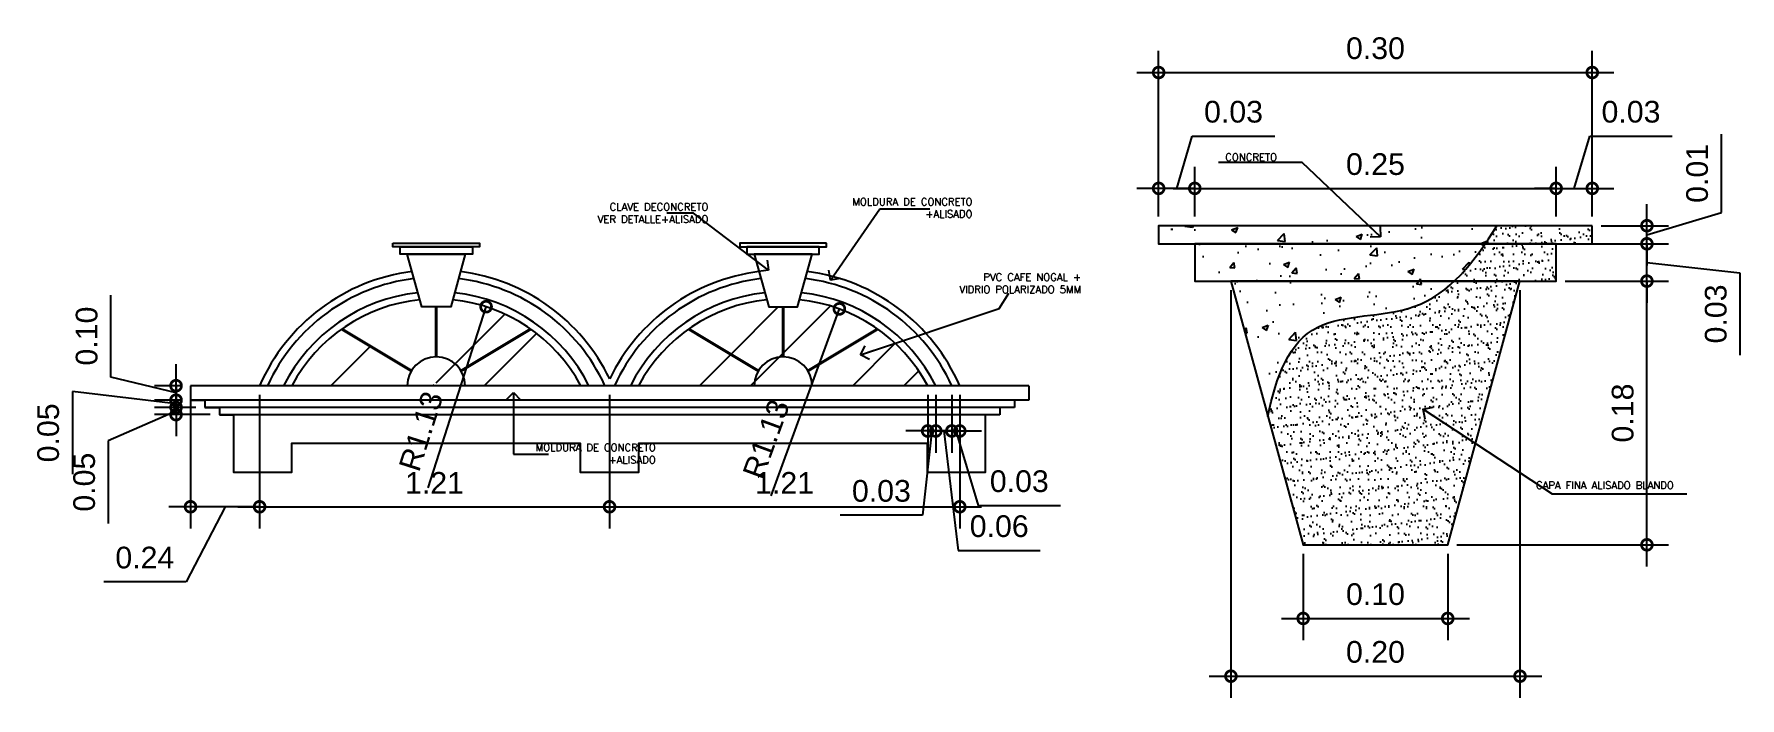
# Model space of a CAD drawing. Header units: inches. Extents: x -370 to 18, y -197 to 199.
# Drawn here: x -193.32 to -181.52, y 41.1 to 45.69 of the extents above; entities that cross this region are included whole.
import ezdxf

# ---------------------------------------------------------------- set-up
doc = ezdxf.new("R2010")
doc.units = ezdxf.units.IN
doc.header["$MEASUREMENT"] = 0
doc.header["$PDMODE"] = 34
doc.header["$PDSIZE"] = 0.2
doc.layers.add('MUEBLES', color=7, linetype='Continuous')
doc.layers.add('ventanas', color=1, linetype='Continuous')
doc.styles.add('ML', font='ARIALN.TTF')
doc.styles.add('NT_25', font='romans.shx', dxfattribs={"height": 0.0509})
doc.styles.get("Standard").update_dxf_attribs({"font": 'arial.ttf'})
doc.dimstyles.new('DD_20 G', dxfattribs={"dimtxt": 0.08, "dimasz": 0.1, "dimexe": 0.08, "dimexo": 0.04, "dimgap": 0.02, "dimtad": 1, "dimzin": 0, "dimdsep": 46, "dimtxsty": 'ML', "dimblk": 'DOTSMALL', "dimcen": 0.09, "dimdle": 0.08, "dimclrd": 1, "dimclre": 1, "dimclrt": 2, "dimadec": 0, "dimazin": 0, "dimtfac": 1, "dimtofl": 0, "dimtmove": 2, "dimatfit": 3, "dimldrblk": 'OPEN90', "dimfxl": 1, "dimtolj": 1, "dimtzin": 0, "dimarcsym": 0})
doc.dimstyles.new('E100', dxfattribs={"dimtxt": 0.15, "dimasz": 0.15, "dimexe": 0.15, "dimexo": 0.0625, "dimgap": 0.09, "dimtad": 1, "dimzin": 0, "dimdsep": 46, "dimtxsty": 'Standard', "dimblk": 'DOTSMALL', "dimcen": 0.09, "dimdle": 0.15, "dimclrd": 1, "dimclre": 1, "dimclrt": 2, "dimazin": 0, "dimtfac": 1, "dimtofl": 0, "dimtmove": 1, "dimatfit": 1, "dimldrblk": 'OPEN90', "dimfxl": 1, "dimtolj": 1, "dimtzin": 0, "dimarcsym": 0})
pattern_1 = [(45, (-349.2687, 158.4772), (-0.53033, 0.53033), []), (45, (-348.91515, 158.4772), (-0.53033, 0.53033), [])]
pattern_2 = [(45, (-346.8687, 158.4772), (-0.53033, 0.53033), []), (45, (-346.51515, 158.4772), (-0.53033, 0.53033), [])]
pattern_3 = [(50, (38.11225, -6.52844), (0.4303561, -0.0376513), [0.045, -0.495]), (355, (38.11225, -6.52844), (-0.0832508, 0.4513153), [0.036, -0.396]), (100.45144, (38.1481, -6.5316), (0.3471053, 0.413664), [0.0382441, -0.4206853]), (46.1842, (38.11225, -6.40844), (0.6403448, -0.0993116), [0.0675, -0.7425]), (96.63564, (38.1656, -6.4167), (0.5607972, 0.5844712), [0.0573662, -0.6310283]), (351.18416, (38.11225, -6.40844), (0.5607972, 0.5844712), [0.054, -0.594]), (21, (38.17225, -6.43844), (0.35814423, -0.24157133), [0.045, -0.495]), (326, (38.17225, -6.43844), (0.1459892, 0.43509), [0.036, -0.396]), (71.45144, (38.2021, -6.45857), (0.5041334, 0.1935187), [0.0382441, -0.4206853]), (37.5, (38.11225, -6.52844), (0.00729591, 0.19973631), [0, -0.3912, 0, -0.402, 0, -0.3975]), (7.5, (38.11225, -6.52844), (0.15784172, 0.23664703), [0, -0.2292, 0, -0.3822, 0, -0.1515]), (327.5, (37.97845, -6.52844), (0.32029346, -0.01353292), [0, -0.15, 0, -0.468, 0, -0.621]), (317.5, (37.91845, -6.52844), (0.3499117, 0.060063), [0, -0.195, 0, -0.3108, 0, -0.441])]
pattern_4 = [(37.5, (38.11225, -6.52844), (-0.003149668, 0.096341188), [0, -0.076, 0, -0.085, 0, -0.08125]), (7.5, (38.11225, -6.52844), (0.088488835, 0.1411073), [0, -0.041, 0, -0.0685, 0, -0.02625]), (327.5, (38.05075, -6.52844), (0.155707093, 0.000282953), [0, -0.025, 0, -0.09, 0, -0.1175]), (317.5, (38.05075, -6.52844), (0.15030633, 0.04388378), [0, -0.0125, 0, -0.059, 0, -0.0675])]

msp = doc.modelspace()

# ---------------------------------------------------------------- texts
at = {"layer": 'ventanas', "color": 3, "char_height": 0.0509, "width": 1.0115409, "attachment_point": 3, "style": 'NT_25'}
for s, insert in [('CONCRETO', (-184.71821, 44.86566)), ('CLAVE DECONCRETO\\PVER DETALLE+ALISADO ', (-188.6523, 44.52232)), ('MOLDURA DE CONCRETO\\P+ALISADO', (-186.82462, 44.55833)), ('PVC CAFE NOGAL +\\PVIDRIO POLARIZADO 5MM', (-186.07324, 44.03696)), ('MOLDURA DE CONCRETO\\P+ALISADO', (-189.0163, 42.85877)), ('CAPA FINA ALISADO BLANDO', (-181.97268, 42.59832))]:
    msp.add_mtext(s, dxfattribs=dict(at, insert=insert))

# ---------------------------------------------------------------- blocks, each defined once
blk = doc.blocks.new('_DotSmall')
at = {"color": 0, "linetype": 'ByBlock', "const_width": 0.5}
blk.add_lwpolyline([(-0.0625, 0, 1), (0.0625, 0, 1)], format="xyb", close=True, dxfattribs=at)
blk = doc.blocks.new('*D410')
at = {"color": 1, "lineweight": -2, "transparency": 16777216}
blk.add_line((-190.59, 42.556), (-190.19, 43.807), dxfattribs=at)
at = {"layer": 'DEFPOINTS', "color": 0, "transparency": 16777216}
for p in [(-190.19, 43.807), (-190.535, 42.727)]:
    blk.add_point(p, dxfattribs=at)
at = {"color": 1, "lineweight": -2, "transparency": 16777216, "xscale": 0.15, "yscale": 0.15, "zscale": 0.15, "rotation": 72.2831297393157}
blk.add_blockref('_DotSmall', (-190.19, 43.807), dxfattribs=at)
at = {"color": 2, "transparency": 16777216, "insert": (-190.64, 42.946), "char_height": 0.15, "attachment_point": 5, "rotation": 72.2831}
blk.add_mtext('\\A1;R1.13', dxfattribs=at)
blk = doc.blocks.new('_Open90')
at = {"color": 0, "linetype": 'ByBlock', "lineweight": -2}
for p, q in [((0, 0), (-1, 0)), ((-0.5, 0.5), (0, 0)), ((0, 0), (-0.5, -0.5))]:
    blk.add_line(p, q, dxfattribs=at)
blk = doc.blocks.new('*D411')
at = {"color": 1, "lineweight": -2, "transparency": 16777216}
blk.add_line((-188.218, 42.5), (-187.746, 43.792), dxfattribs=at)
at = {"layer": 'DEFPOINTS', "color": 0, "transparency": 16777216}
for p in [(-187.746, 43.792), (-188.135, 42.727)]:
    blk.add_point(p, dxfattribs=at)
at = {"color": 1, "lineweight": -2, "transparency": 16777216, "xscale": 0.15, "yscale": 0.15, "zscale": 0.15, "rotation": 69.91783844914656}
blk.add_blockref('_DotSmall', (-187.746, 43.792), dxfattribs=at)
at = {"color": 2, "transparency": 16777216, "insert": (-188.252, 42.892), "char_height": 0.15, "attachment_point": 5, "rotation": 69.9178}
blk.add_mtext('\\A1;R1.13', dxfattribs=at)
blk = doc.blocks.new('*D414')
at = {"color": 1, "lineweight": -2, "transparency": 16777216}
for p, q in [((-192.787, 43.319), (-192.787, 43.888)), ((-192.335, 43.211), (-192.787, 43.319)), ((-192.335, 43.261), (-192.335, 43.411)), ((-192.298, 43.261), (-192.485, 43.261)), ((-192.335, 43.261), (-192.335, 43.161)), ((-192.298, 43.161), (-192.485, 43.161)), ((-192.335, 43.161), (-192.335, 43.011))]:
    blk.add_line(p, q, dxfattribs=at)
at = {"layer": 'DEFPOINTS', "color": 0, "transparency": 16777216}
for p in [(-192.235, 43.261), (-192.335, 43.161), (-192.235, 43.161)]:
    blk.add_point(p, dxfattribs=at)
at = {"color": 1, "lineweight": -2, "transparency": 16777216, "xscale": 0.15, "yscale": 0.15, "zscale": 0.15}
for p, rotation in [((-192.335, 43.261), 270), ((-192.335, 43.161), 90)]:
    blk.add_blockref('_DotSmall', p, dxfattribs=dict(at, rotation=rotation))
at = {"color": 2, "transparency": 16777216, "insert": (-192.953, 43.604), "char_height": 0.15, "attachment_point": 5, "rotation": 90}
blk.add_mtext('\\A1;0.10', dxfattribs=at)
blk = doc.blocks.new('*D415')
at = {"color": 1, "lineweight": -2, "transparency": 16777216}
for p, q in [((-192.335, 43.136), (-193.052, 43.22)), ((-193.052, 43.22), (-193.052, 42.649)), ((-192.335, 43.161), (-192.335, 43.311)), ((-192.298, 43.161), (-192.485, 43.161)), ((-192.198, 43.111), (-192.485, 43.111)), ((-192.335, 43.161), (-192.335, 43.111)), ((-192.335, 43.111), (-192.335, 42.961))]:
    blk.add_line(p, q, dxfattribs=at)
at = {"layer": 'DEFPOINTS', "color": 0, "transparency": 16777216}
for p in [(-192.335, 43.111), (-192.235, 43.161), (-192.135, 43.111)]:
    blk.add_point(p, dxfattribs=at)
at = {"color": 1, "lineweight": -2, "transparency": 16777216, "xscale": 0.15, "yscale": 0.15, "zscale": 0.15}
for p, rotation in [((-192.335, 43.161), 270), ((-192.335, 43.111), 90)]:
    blk.add_blockref('_DotSmall', p, dxfattribs=dict(at, rotation=rotation))
at = {"color": 2, "transparency": 16777216, "insert": (-193.219, 42.935), "char_height": 0.15, "attachment_point": 5, "rotation": 90}
blk.add_mtext('\\A1;0.05', dxfattribs=at)
blk = doc.blocks.new('*D416')
at = {"color": 1, "lineweight": -2, "transparency": 16777216}
for p, q in [((-192.335, 43.111), (-192.335, 43.261)), ((-192.335, 43.086), (-192.804, 42.88)), ((-192.198, 43.111), (-192.485, 43.111)), ((-192.335, 43.111), (-192.335, 43.061)), ((-192.098, 43.061), (-192.485, 43.061)), ((-192.335, 43.061), (-192.335, 42.911)), ((-192.804, 42.88), (-192.804, 42.309))]:
    blk.add_line(p, q, dxfattribs=at)
at = {"layer": 'DEFPOINTS', "color": 0, "transparency": 16777216}
for p in [(-192.135, 43.111), (-192.335, 43.061), (-192.035, 43.061)]:
    blk.add_point(p, dxfattribs=at)
at = {"color": 1, "lineweight": -2, "transparency": 16777216, "xscale": 0.15, "yscale": 0.15, "zscale": 0.15}
for p, rotation in [((-192.335, 43.111), 270), ((-192.335, 43.061), 90)]:
    blk.add_blockref('_DotSmall', p, dxfattribs=dict(at, rotation=rotation))
at = {"color": 2, "transparency": 16777216, "insert": (-192.97, 42.594), "char_height": 0.15, "attachment_point": 5, "rotation": 90}
blk.add_mtext('\\A1;0.05', dxfattribs=at)
blk = doc.blocks.new('*D417')
at = {"color": 1, "lineweight": -2, "transparency": 16777216}
for p, q in [((-182.159, 42.011), (-182.159, 44.134)), ((-182.725, 43.984), (-182.009, 43.984)), ((-183.475, 42.161), (-182.009, 42.161))]:
    blk.add_line(p, q, dxfattribs=at)
at = {"layer": 'DEFPOINTS', "color": 0, "transparency": 16777216}
for p in [(-182.787, 43.984), (-182.159, 43.984), (-183.537, 42.161)]:
    blk.add_point(p, dxfattribs=at)
at = {"color": 1, "lineweight": -2, "transparency": 16777216, "xscale": 0.15, "yscale": 0.15, "zscale": 0.15}
for p, rotation in [((-182.159, 43.984), 90), ((-182.159, 42.161), 270)]:
    blk.add_blockref('_DotSmall', p, dxfattribs=dict(at, rotation=rotation))
at = {"color": 2, "transparency": 16777216, "insert": (-182.326, 43.072), "char_height": 0.15, "attachment_point": 5, "rotation": 90}
blk.add_mtext('\\A1;0.18', dxfattribs=at)
blk = doc.blocks.new('*D418')
at = {"color": 1, "lineweight": -2, "transparency": 16777216}
for p, q in [((-182.159, 44.242), (-182.159, 44.392)), ((-182.725, 44.242), (-182.009, 44.242)), ((-182.159, 43.984), (-182.159, 44.242)), ((-182.159, 44.113), (-181.516, 44.042)), ((-181.516, 44.042), (-181.516, 43.473)), ((-182.725, 43.984), (-182.009, 43.984)), ((-182.159, 43.984), (-182.159, 43.834))]:
    blk.add_line(p, q, dxfattribs=at)
at = {"layer": 'DEFPOINTS', "color": 0, "transparency": 16777216}
for p in [(-182.787, 44.242), (-182.159, 44.242), (-182.787, 43.984)]:
    blk.add_point(p, dxfattribs=at)
at = {"color": 1, "lineweight": -2, "transparency": 16777216, "xscale": 0.15, "yscale": 0.15, "zscale": 0.15}
for p, rotation in [((-182.159, 44.242), 270), ((-182.159, 43.984), 90)]:
    blk.add_blockref('_DotSmall', p, dxfattribs=dict(at, rotation=rotation))
at = {"color": 2, "transparency": 16777216, "insert": (-181.682, 43.757), "char_height": 0.15, "attachment_point": 5, "rotation": 90}
blk.add_mtext('\\A1;0.03', dxfattribs=at)
blk = doc.blocks.new('*D419')
at = {"color": 1, "lineweight": -2, "transparency": 16777216}
for p, q in [((-181.644, 44.459), (-181.644, 45)), ((-182.159, 44.367), (-182.159, 44.517)), ((-182.159, 44.305), (-181.644, 44.459)), ((-182.475, 44.367), (-182.009, 44.367)), ((-182.159, 44.242), (-182.159, 44.367)), ((-182.725, 44.242), (-182.009, 44.242)), ((-182.159, 44.242), (-182.159, 44.092))]:
    blk.add_line(p, q, dxfattribs=at)
at = {"layer": 'DEFPOINTS', "color": 0, "transparency": 16777216}
for p in [(-182.537, 44.367), (-182.159, 44.367), (-182.787, 44.242)]:
    blk.add_point(p, dxfattribs=at)
at = {"color": 1, "lineweight": -2, "transparency": 16777216, "xscale": 0.15, "yscale": 0.15, "zscale": 0.15}
for p, rotation in [((-182.159, 44.367), 270), ((-182.159, 44.242), 90)]:
    blk.add_blockref('_DotSmall', p, dxfattribs=dict(at, rotation=rotation))
at = {"color": 2, "transparency": 16777216, "insert": (-181.811, 44.729), "char_height": 0.15, "attachment_point": 5, "rotation": 90}
blk.add_mtext('\\A1;0.01', dxfattribs=at)
blk = doc.blocks.new('*D420')
at = {"color": 1, "lineweight": -2, "transparency": 16777216}
for p, q in [((-185.287, 44.43), (-185.287, 44.775)), ((-182.787, 44.43), (-182.787, 44.775)), ((-185.437, 44.625), (-182.637, 44.625))]:
    blk.add_line(p, q, dxfattribs=at)
at = {"layer": 'DEFPOINTS', "color": 0, "transparency": 16777216}
for p in [(-182.787, 44.625), (-185.287, 44.367), (-182.787, 44.367)]:
    blk.add_point(p, dxfattribs=at)
at = {"color": 1, "lineweight": -2, "transparency": 16777216, "xscale": 0.15, "yscale": 0.15, "zscale": 0.15, "rotation": 180}
blk.add_blockref('_DotSmall', (-185.287, 44.625), dxfattribs=at)
at = {"color": 1, "lineweight": -2, "transparency": 16777216, "xscale": 0.15, "yscale": 0.15, "zscale": 0.15}
blk.add_blockref('_DotSmall', (-182.787, 44.625), dxfattribs=at)
at = {"color": 2, "transparency": 16777216, "insert": (-184.037, 44.792), "char_height": 0.15, "attachment_point": 5}
blk.add_mtext('\\A1;0.25', dxfattribs=at)
blk = doc.blocks.new('*D421')
at = {"color": 1, "lineweight": -2, "transparency": 16777216}
for p, q in [((-182.662, 44.625), (-182.554, 44.987)), ((-182.554, 44.987), (-181.984, 44.987)), ((-182.787, 44.43), (-182.787, 44.775)), ((-182.537, 44.43), (-182.537, 44.775)), ((-182.787, 44.625), (-182.937, 44.625)), ((-182.787, 44.625), (-182.537, 44.625)), ((-182.537, 44.625), (-182.387, 44.625))]:
    blk.add_line(p, q, dxfattribs=at)
at = {"layer": 'DEFPOINTS', "color": 0, "transparency": 16777216}
for p in [(-182.537, 44.625), (-182.787, 44.367), (-182.537, 44.367)]:
    blk.add_point(p, dxfattribs=at)
at = {"color": 1, "lineweight": -2, "transparency": 16777216, "xscale": 0.15, "yscale": 0.15, "zscale": 0.15}
blk.add_blockref('_DotSmall', (-182.787, 44.625), dxfattribs=at)
at = {"color": 1, "lineweight": -2, "transparency": 16777216, "xscale": 0.15, "yscale": 0.15, "zscale": 0.15, "rotation": 180}
blk.add_blockref('_DotSmall', (-182.537, 44.625), dxfattribs=at)
at = {"color": 2, "transparency": 16777216, "insert": (-182.269, 45.154), "char_height": 0.15, "attachment_point": 5}
blk.add_mtext('\\A1;0.03', dxfattribs=at)
blk = doc.blocks.new('*D422')
at = {"color": 1, "lineweight": -2, "transparency": 16777216}
for p, q in [((-185.537, 44.43), (-185.537, 45.576)), ((-182.537, 44.43), (-182.537, 45.576)), ((-185.687, 45.426), (-182.387, 45.426))]:
    blk.add_line(p, q, dxfattribs=at)
at = {"layer": 'DEFPOINTS', "color": 0, "transparency": 16777216}
for p in [(-182.537, 45.426), (-185.537, 44.367), (-182.537, 44.367)]:
    blk.add_point(p, dxfattribs=at)
at = {"color": 1, "lineweight": -2, "transparency": 16777216, "xscale": 0.15, "yscale": 0.15, "zscale": 0.15, "rotation": 180}
blk.add_blockref('_DotSmall', (-185.537, 45.426), dxfattribs=at)
at = {"color": 1, "lineweight": -2, "transparency": 16777216, "xscale": 0.15, "yscale": 0.15, "zscale": 0.15}
blk.add_blockref('_DotSmall', (-182.537, 45.426), dxfattribs=at)
at = {"color": 2, "transparency": 16777216, "insert": (-184.037, 45.593), "char_height": 0.15, "attachment_point": 5}
blk.add_mtext('\\A1;0.30', dxfattribs=at)
blk = doc.blocks.new('*D423')
at = {"color": 1, "lineweight": -2, "transparency": 16777216}
for p, q in [((-184.537, 42.098), (-184.537, 41.502)), ((-183.537, 42.098), (-183.537, 41.502)), ((-184.687, 41.652), (-183.387, 41.652))]:
    blk.add_line(p, q, dxfattribs=at)
at = {"layer": 'DEFPOINTS', "color": 0, "transparency": 16777216}
for p in [(-184.537, 42.161), (-183.537, 42.161), (-183.537, 41.652)]:
    blk.add_point(p, dxfattribs=at)
at = {"color": 1, "lineweight": -2, "transparency": 16777216, "xscale": 0.15, "yscale": 0.15, "zscale": 0.15, "rotation": 180}
blk.add_blockref('_DotSmall', (-184.537, 41.652), dxfattribs=at)
at = {"color": 1, "lineweight": -2, "transparency": 16777216, "xscale": 0.15, "yscale": 0.15, "zscale": 0.15}
blk.add_blockref('_DotSmall', (-183.537, 41.652), dxfattribs=at)
at = {"color": 2, "transparency": 16777216, "insert": (-184.037, 41.819), "char_height": 0.15, "attachment_point": 5}
blk.add_mtext('\\A1;0.10', dxfattribs=at)
blk = doc.blocks.new('*D424')
at = {"color": 1, "lineweight": -2, "transparency": 16777216}
for p, q in [((-185.037, 43.922), (-185.037, 41.103)), ((-183.037, 43.922), (-183.037, 41.103)), ((-185.187, 41.253), (-182.887, 41.253))]:
    blk.add_line(p, q, dxfattribs=at)
at = {"layer": 'DEFPOINTS', "color": 0, "transparency": 16777216}
for p in [(-185.037, 43.984), (-183.037, 43.984), (-183.037, 41.253)]:
    blk.add_point(p, dxfattribs=at)
at = {"color": 1, "lineweight": -2, "transparency": 16777216, "xscale": 0.15, "yscale": 0.15, "zscale": 0.15, "rotation": 180}
blk.add_blockref('_DotSmall', (-185.037, 41.253), dxfattribs=at)
at = {"color": 1, "lineweight": -2, "transparency": 16777216, "xscale": 0.15, "yscale": 0.15, "zscale": 0.15}
blk.add_blockref('_DotSmall', (-183.037, 41.253), dxfattribs=at)
at = {"color": 2, "transparency": 16777216, "insert": (-184.037, 41.42), "char_height": 0.15, "attachment_point": 5}
blk.add_mtext('\\A1;0.20', dxfattribs=at)
blk = doc.blocks.new('*D425')
at = {"color": 1, "lineweight": -2, "transparency": 16777216}
for p, q in [((-185.412, 44.625), (-185.304, 44.987)), ((-185.304, 44.987), (-184.734, 44.987)), ((-185.537, 44.43), (-185.537, 44.775)), ((-185.287, 44.43), (-185.287, 44.775)), ((-185.537, 44.625), (-185.687, 44.625)), ((-185.287, 44.625), (-185.537, 44.625)), ((-185.287, 44.625), (-185.137, 44.625))]:
    blk.add_line(p, q, dxfattribs=at)
at = {"layer": 'DEFPOINTS', "color": 0, "transparency": 16777216}
for p in [(-185.537, 44.625), (-185.537, 44.367), (-185.287, 44.367)]:
    blk.add_point(p, dxfattribs=at)
at = {"color": 1, "lineweight": -2, "transparency": 16777216, "xscale": 0.15, "yscale": 0.15, "zscale": 0.15}
blk.add_blockref('_DotSmall', (-185.537, 44.625), dxfattribs=at)
at = {"color": 1, "lineweight": -2, "transparency": 16777216, "xscale": 0.15, "yscale": 0.15, "zscale": 0.15, "rotation": 180}
blk.add_blockref('_DotSmall', (-185.287, 44.625), dxfattribs=at)
at = {"color": 2, "transparency": 16777216, "insert": (-185.019, 45.154), "char_height": 0.15, "attachment_point": 5}
blk.add_mtext('\\A1;0.03', dxfattribs=at)
blk = doc.blocks.new('*D426')
at = {"color": 1, "lineweight": -2, "transparency": 16777216}
for p, q in [((-187.135, 43.198), (-187.135, 42.798)), ((-187.079, 43.198), (-187.079, 42.798)), ((-187.135, 42.948), (-187.285, 42.948)), ((-187.107, 42.948), (-187.171, 42.366)), ((-187.135, 42.948), (-187.079, 42.948)), ((-187.079, 42.948), (-186.929, 42.948)), ((-187.171, 42.366), (-187.74, 42.366))]:
    blk.add_line(p, q, dxfattribs=at)
at = {"layer": 'DEFPOINTS', "color": 0, "transparency": 16777216}
for p in [(-187.135, 43.261), (-187.079, 43.261), (-187.079, 42.948)]:
    blk.add_point(p, dxfattribs=at)
at = {"color": 1, "lineweight": -2, "transparency": 16777216, "xscale": 0.15, "yscale": 0.15, "zscale": 0.15}
blk.add_blockref('_DotSmall', (-187.135, 42.948), dxfattribs=at)
at = {"color": 1, "lineweight": -2, "transparency": 16777216, "xscale": 0.15, "yscale": 0.15, "zscale": 0.15, "rotation": 180}
blk.add_blockref('_DotSmall', (-187.079, 42.948), dxfattribs=at)
at = {"color": 2, "transparency": 16777216, "insert": (-187.455, 42.533), "char_height": 0.15, "attachment_point": 5}
blk.add_mtext('\\A1;0.03', dxfattribs=at)
blk = doc.blocks.new('*D427')
at = {"color": 1, "lineweight": -2, "transparency": 16777216}
for p, q in [((-187.079, 43.198), (-187.079, 42.798)), ((-186.968, 43.198), (-186.968, 42.798)), ((-187.079, 42.948), (-187.229, 42.948)), ((-187.079, 42.948), (-186.968, 42.948)), ((-187.023, 42.948), (-186.925, 42.122)), ((-186.968, 42.948), (-186.818, 42.948)), ((-186.925, 42.122), (-186.356, 42.122))]:
    blk.add_line(p, q, dxfattribs=at)
at = {"layer": 'DEFPOINTS', "color": 0, "transparency": 16777216}
for p in [(-187.079, 43.261), (-186.968, 43.261), (-186.968, 42.948)]:
    blk.add_point(p, dxfattribs=at)
at = {"color": 1, "lineweight": -2, "transparency": 16777216, "xscale": 0.15, "yscale": 0.15, "zscale": 0.15}
blk.add_blockref('_DotSmall', (-187.079, 42.948), dxfattribs=at)
at = {"color": 1, "lineweight": -2, "transparency": 16777216, "xscale": 0.15, "yscale": 0.15, "zscale": 0.15, "rotation": 180}
blk.add_blockref('_DotSmall', (-186.968, 42.948), dxfattribs=at)
at = {"color": 2, "transparency": 16777216, "insert": (-186.64, 42.289), "char_height": 0.15, "attachment_point": 5}
blk.add_mtext('\\A1;0.06', dxfattribs=at)
blk = doc.blocks.new('*D428')
at = {"color": 1, "lineweight": -2, "transparency": 16777216}
for p, q in [((-186.968, 43.198), (-186.968, 42.798)), ((-186.913, 43.198), (-186.913, 42.798)), ((-186.968, 42.948), (-187.118, 42.948)), ((-186.968, 42.948), (-186.913, 42.948)), ((-186.94, 42.948), (-186.786, 42.433)), ((-186.913, 42.948), (-186.763, 42.948)), ((-186.786, 42.433), (-186.216, 42.433))]:
    blk.add_line(p, q, dxfattribs=at)
at = {"layer": 'DEFPOINTS', "color": 0, "transparency": 16777216}
for p in [(-186.968, 43.261), (-186.913, 43.261), (-186.913, 42.948)]:
    blk.add_point(p, dxfattribs=at)
at = {"color": 1, "lineweight": -2, "transparency": 16777216, "xscale": 0.15, "yscale": 0.15, "zscale": 0.15}
blk.add_blockref('_DotSmall', (-186.968, 42.948), dxfattribs=at)
at = {"color": 1, "lineweight": -2, "transparency": 16777216, "xscale": 0.15, "yscale": 0.15, "zscale": 0.15, "rotation": 180}
blk.add_blockref('_DotSmall', (-186.913, 42.948), dxfattribs=at)
at = {"color": 2, "transparency": 16777216, "insert": (-186.501, 42.6), "char_height": 0.15, "attachment_point": 5}
blk.add_mtext('\\A1;0.03', dxfattribs=at)
blk = doc.blocks.new('*D429')
at = {"color": 1, "lineweight": -2, "transparency": 16777216}
for p, q in [((-191.757, 43.198), (-191.757, 42.274)), ((-189.336, 43.198), (-189.336, 42.274)), ((-191.907, 42.424), (-189.186, 42.424))]:
    blk.add_line(p, q, dxfattribs=at)
at = {"layer": 'DEFPOINTS', "color": 0, "transparency": 16777216}
for p in [(-191.757, 43.261), (-189.336, 43.261), (-189.336, 42.424)]:
    blk.add_point(p, dxfattribs=at)
at = {"color": 1, "lineweight": -2, "transparency": 16777216, "xscale": 0.15, "yscale": 0.15, "zscale": 0.15, "rotation": 180}
blk.add_blockref('_DotSmall', (-191.757, 42.424), dxfattribs=at)
at = {"color": 1, "lineweight": -2, "transparency": 16777216, "xscale": 0.15, "yscale": 0.15, "zscale": 0.15}
blk.add_blockref('_DotSmall', (-189.336, 42.424), dxfattribs=at)
at = {"color": 2, "transparency": 16777216, "insert": (-190.547, 42.589), "char_height": 0.15, "attachment_point": 5}
blk.add_mtext('\\A1;1.21', dxfattribs=at)
blk = doc.blocks.new('*D430')
at = {"color": 1, "lineweight": -2, "transparency": 16777216}
for p, q in [((-189.336, 43.198), (-189.336, 42.274)), ((-186.913, 43.198), (-186.913, 42.274)), ((-189.486, 42.424), (-186.763, 42.424))]:
    blk.add_line(p, q, dxfattribs=at)
at = {"layer": 'DEFPOINTS', "color": 0, "transparency": 16777216}
for p in [(-189.336, 43.261), (-186.913, 43.261), (-186.913, 42.424)]:
    blk.add_point(p, dxfattribs=at)
at = {"color": 1, "lineweight": -2, "transparency": 16777216, "xscale": 0.15, "yscale": 0.15, "zscale": 0.15, "rotation": 180}
blk.add_blockref('_DotSmall', (-189.336, 42.424), dxfattribs=at)
at = {"color": 1, "lineweight": -2, "transparency": 16777216, "xscale": 0.15, "yscale": 0.15, "zscale": 0.15}
blk.add_blockref('_DotSmall', (-186.913, 42.424), dxfattribs=at)
at = {"color": 2, "transparency": 16777216, "insert": (-188.125, 42.589), "char_height": 0.15, "attachment_point": 5}
blk.add_mtext('\\A1;1.21', dxfattribs=at)
blk = doc.blocks.new('*D431')
at = {"color": 1, "lineweight": -2, "transparency": 16777216}
for p, q in [((-192.235, 43.198), (-192.235, 42.274)), ((-191.757, 43.198), (-191.757, 42.274)), ((-192.235, 42.424), (-192.385, 42.424)), ((-191.996, 42.424), (-192.266, 41.906)), ((-191.757, 42.424), (-192.235, 42.424)), ((-191.757, 42.424), (-191.607, 42.424)), ((-192.266, 41.906), (-192.835, 41.906))]:
    blk.add_line(p, q, dxfattribs=at)
at = {"layer": 'DEFPOINTS', "color": 0, "transparency": 16777216}
for p in [(-192.235, 43.261), (-191.757, 43.261), (-192.235, 42.424)]:
    blk.add_point(p, dxfattribs=at)
at = {"color": 1, "lineweight": -2, "transparency": 16777216, "xscale": 0.15, "yscale": 0.15, "zscale": 0.15}
blk.add_blockref('_DotSmall', (-192.235, 42.424), dxfattribs=at)
at = {"color": 1, "lineweight": -2, "transparency": 16777216, "xscale": 0.15, "yscale": 0.15, "zscale": 0.15, "rotation": 180}
blk.add_blockref('_DotSmall', (-191.757, 42.424), dxfattribs=at)
at = {"color": 2, "transparency": 16777216, "insert": (-192.551, 42.072), "char_height": 0.15, "attachment_point": 5}
blk.add_mtext('\\A1;0.24', dxfattribs=at)

# ---------------------------------------------------------------- dimensions: what is measured, and where the dimension line sits
for base, p1, p2, override, picture, middle in [((-182.5374, 45.42621), (-185.5374, 44.36714), (-182.5374, 44.36714), {"dimlfac": 0.1}, '*D422', (-184.0374, 45.59284)), ((-185.5374002856, 44.6253183045), (-185.2874002856, 44.3671405231), (-185.5374002856, 44.3671405231), {"dimlfac": 0.1}, '*D425', (-185.2139091533, 45.1535925201)), ((-182.5374002856, 44.6253183045), (-182.7874002856, 44.3671405231), (-182.5374002856, 44.3671405231), {"dimlfac": 0.1}, '*D421', (-182.4639091533, 45.1535925201)), ((-182.7874, 44.62532), (-185.2874, 44.36714), (-182.7874, 44.36714), {"dimlfac": 0.1}, '*D420', (-184.0374, 44.7919)), ((-183.0374, 41.25311), (-185.0374, 43.98414), (-183.0374, 43.98414), {"dimlfac": 0.1}, '*D424', (-184.0374, 41.4197)), ((-189.33639, 42.42408), (-191.75702, 43.26056), (-189.33639, 43.26056), {"dimlfac": 0.5}, '*D429', (-190.54671, 42.58939)), ((-186.91298, 42.42408), (-189.33639, 43.26056), (-186.91298, 43.26056), {"dimlfac": 0.5}, '*D430', (-188.12469, 42.58939)), ((-186.91298, 42.94788), (-186.96774, 43.26056), (-186.91298, 43.26056), {"dimlfac": 0.5}, '*D428', (-186.69589, 42.5996)), ((-183.5374, 41.65217), (-184.5374, 42.16071), (-183.5374, 42.16071), {"dimlfac": 0.1}, '*D423', (-184.0374, 41.81875))]:
    dim = msp.add_linear_dim(base=base, p1=p1, p2=p2, dimstyle='E100', override=override)
    dim.commit()
    dim.dimension.update_dxf_attribs({"geometry": picture, "text_midpoint": middle})
for base, p1, p2, picture, middle in [((-182.15917, 44.36714), (-182.7874, 44.24214), (-182.5374, 44.36714), '*D419', (-181.81099, 44.54907)), ((-182.15917, 43.98414), (-183.5374, 42.16071), (-182.7874, 43.98414), '*D417', (-182.32575, 43.07242))]:
    dim = msp.add_linear_dim(base=base, p1=p1, p2=p2, angle=90, dimstyle='E100', override={"dimlfac": 0.1})
    dim.commit()
    dim.dimension.update_dxf_attribs({"geometry": picture, "text_midpoint": middle})
dim = msp.add_linear_dim(base=(-182.15917, 44.24214), p1=(-182.7874, 43.98414), p2=(-182.7874, 44.24214), angle=90, dimstyle='E100', override={"dimlfac": 0.1})
dim.commit()
dim.dimension.update_dxf_attribs({"geometry": '*D418', "text_midpoint": (-181.51573, 43.95219), "dimtype": 160})
for base, p1, p2, picture, middle in [((-192.33508, 43.16056), (-192.235, 43.26056), (-192.235, 43.16056), '*D414', (-192.78667, 43.40904)), ((-192.33508, 43.11056), (-192.235, 43.16056), (-192.135, 43.11056), '*D415', (-193.05197, 43.13011)), ((-192.33508, 43.06056), (-192.135, 43.11056), (-192.035, 43.06056), '*D416', (-192.80382, 42.7896))]:
    dim = msp.add_linear_dim(base=base, p1=p1, p2=p2, angle=90, dimstyle='E100')
    dim.commit()
    dim.dimension.update_dxf_attribs({"geometry": picture, "text_midpoint": middle, "dimtype": 160})
for center, mpoint, picture, middle in [((-190.535, 42.72723), (-190.19011, 43.80681), '*D410', (-190.48122, 42.89559)), ((-188.135, 42.72723), (-187.74585, 43.79166), '*D411', (-188.09568, 42.83478))]:
    dim = msp.add_radius_dim(center=center, mpoint=mpoint, dimstyle='E100')
    dim.commit()
    dim.dimension.update_dxf_attribs({"geometry": picture, "text_midpoint": middle, "dimtype": 164})
for base, p1, p2, picture, middle in [((-192.235, 42.42408), (-191.75702, 43.26056), (-192.235, 43.26056), '*D431', (-192.35606, 41.9058)), ((-187.07867, 42.94788), (-187.135, 43.26056), (-187.07867, 43.26056), '*D426', (-187.26068, 42.36646)), ((-186.96774, 42.94788), (-187.07867, 43.26056), (-186.96774, 43.26056), '*D427', (-186.83515, 42.12212))]:
    dim = msp.add_linear_dim(base=base, p1=p1, p2=p2, dimstyle='E100', override={"dimlfac": 0.5})
    dim.commit()
    dim.dimension.update_dxf_attribs({"geometry": picture, "text_midpoint": middle, "dimtype": 160})

# ---------------------------------------------------------------- hatches: boundary and pattern name
h = msp.add_hatch()
h.set_pattern_fill('AR-CONC', color=1, scale=0.06)
h.set_pattern_definition(pattern_3)
edge = h.paths.add_edge_path()
edge.add_spline(control_points=[(-183.27818, 44.24214), (-183.25024, 44.28282), (-183.22304, 44.32469), (-183.1962, 44.36714)], knot_values=[2.40858315, 2.40858315, 2.40858315, 2.40858315, 2.54855498, 2.54855498, 2.54855498, 2.54855498], degree=3, periodic=0)
edge.add_line((-183.1962, 44.36714), (-185.5374, 44.36714))
edge.add_line((-185.5374, 44.36714), (-185.5374, 44.24214))
edge.add_line((-185.5374, 44.24214), (-183.27818, 44.24214))
h = msp.add_hatch()
h.set_pattern_fill('AR-SAND', color=8, scale=0.05)
h.set_pattern_definition(pattern_4)
edge = h.paths.add_edge_path()
edge.add_line((-182.5374, 44.36714), (-183.1962, 44.36714))
edge.add_spline(control_points=[(-183.1962, 44.36714), (-183.22304, 44.32469), (-183.25024, 44.28282), (-183.27818, 44.24214)], knot_values=[2.40858315, 2.40858315, 2.40858315, 2.40858315, 2.54855498, 2.54855498, 2.54855498, 2.54855498], degree=3, periodic=0)
edge.add_line((-183.27818, 44.24214), (-182.7874, 44.24214))
edge.add_line((-182.7874, 44.24214), (-182.5374, 44.24214))
edge.add_line((-182.5374, 44.24214), (-182.5374, 44.36714))
h = msp.add_hatch()
h.set_pattern_fill('AR-CONC', color=1, scale=0.06)
h.set_pattern_definition(pattern_3)
edge = h.paths.add_edge_path()
edge.add_spline(control_points=[(-183.49117, 43.98414), (-183.41292, 44.05838), (-183.34353, 44.14699), (-183.27818, 44.24214)], knot_values=[2.08117222, 2.08117222, 2.08117222, 2.08117222, 2.40858315, 2.40858315, 2.40858315, 2.40858315], degree=3, periodic=0)
edge.add_line((-183.27818, 44.24214), (-185.2874, 44.24214))
edge.add_line((-185.2874, 44.24214), (-185.2874, 43.98414))
edge.add_line((-185.2874, 43.98414), (-183.49117, 43.98414))
h = msp.add_hatch()
h.set_pattern_fill('AR-SAND', color=8, scale=0.05)
h.set_pattern_definition(pattern_4)
edge = h.paths.add_edge_path()
edge.add_line((-182.7874, 44.24214), (-183.27818, 44.24214))
edge.add_spline(control_points=[(-183.27818, 44.24214), (-183.34353, 44.14699), (-183.41292, 44.05838), (-183.49117, 43.98414)], knot_values=[2.08117222, 2.08117222, 2.08117222, 2.08117222, 2.40858315, 2.40858315, 2.40858315, 2.40858315], degree=3, periodic=0)
edge.add_line((-183.49117, 43.98414), (-183.0374, 43.98414))
edge.add_line((-183.0374, 43.98414), (-182.7874, 43.98414))
edge.add_line((-182.7874, 43.98414), (-182.7874, 44.24214))
h = msp.add_hatch()
h.set_pattern_fill('AR-CONC', color=1, scale=0.06)
h.set_pattern_definition(pattern_3)
edge = h.paths.add_edge_path()
edge.add_line((-185.0374, 43.98414), (-184.781, 43.04908))
edge.add_spline(control_points=[(-184.781, 43.04908), (-184.7244, 43.32762), (-184.55448, 43.78232), (-183.84622, 43.72164), (-183.57288, 43.90663), (-183.49117, 43.98414)], knot_values=[0.31122359, 0.31122359, 0.31122359, 0.31122359, 1.05862706, 1.73932135, 2.08117222, 2.08117222, 2.08117222, 2.08117222], degree=3, periodic=0)
edge.add_line((-183.49117, 43.98414), (-185.0374, 43.98414))
h = msp.add_hatch()
h.set_pattern_fill('AR-SAND', color=8, scale=0.05)
h.set_pattern_definition(pattern_4)
edge = h.paths.add_edge_path()
edge.add_line((-183.0374, 43.98414), (-183.49117, 43.98414))
edge.add_spline(control_points=[(-183.49117, 43.98414), (-183.57288, 43.90663), (-183.84622, 43.72164), (-184.55448, 43.78232), (-184.7244, 43.32762), (-184.781, 43.04908)], knot_values=[0.31122359, 0.31122359, 0.31122359, 0.31122359, 0.65307446, 1.33376874, 2.08117222, 2.08117222, 2.08117222, 2.08117222], degree=3, periodic=0)
edge.add_line((-184.781, 43.04908), (-184.5374, 42.16071))
edge.add_line((-184.5374, 42.16071), (-183.5374, 42.16071))
edge.add_line((-183.5374, 42.16071), (-183.0374, 43.98414))
at = {"transparency": 33554610}
h = msp.add_hatch(dxfattribs=at)
h.set_pattern_fill('ANSI32', color=8, scale=2)
h.set_pattern_definition(pattern_2)
h.paths.add_polyline_path([(-190.535, 43.80515), (-190.435, 43.80515), (-190.42137, 43.85485, -0.12935945), (-189.88111, 43.6529), (-190.535, 43.26056)])
h = msp.add_hatch(dxfattribs=at)
h.set_pattern_fill('ANSI32', color=8, scale=2)
h.set_pattern_definition(pattern_1)
h.paths.add_polyline_path([(-188.24863, 43.85485), (-188.235, 43.80515), (-188.135, 43.80515), (-188.135, 43.26056), (-188.7889, 43.6529, -0.12935945)])
h = msp.add_hatch(dxfattribs=at)
h.set_pattern_fill('ANSI32', color=8, scale=2)
h.set_pattern_definition(pattern_1)
h.paths.add_polyline_path([(-188.135, 43.80515), (-188.035, 43.80515), (-188.02137, 43.85485, -0.12935945), (-187.48111, 43.6529), (-188.135, 43.26056)])
h = msp.add_hatch(dxfattribs=at)
h.set_pattern_fill('ANSI32', color=8, scale=2)
h.set_pattern_definition(pattern_2)
h.paths.add_polyline_path([(-191.1889, 43.6529), (-190.535, 43.26056), (-191.535, 43.26056, -0.11698673)])
h = msp.add_hatch(dxfattribs=at)
h.set_pattern_fill('ANSI32', color=8, scale=2)
h.set_pattern_definition(pattern_2)
h.paths.add_polyline_path([(-189.88111, 43.6529, -0.11698673), (-189.535, 43.26056), (-190.535, 43.26056)])
h = msp.add_hatch(dxfattribs=at)
h.set_pattern_fill('ANSI32', color=8, scale=2)
h.set_pattern_definition(pattern_1)
h.paths.add_polyline_path([(-188.7889, 43.6529), (-188.135, 43.26056), (-189.135, 43.26056, -0.11698673)])
h = msp.add_hatch(dxfattribs=at)
h.set_pattern_fill('ANSI32', color=8, scale=2)
h.set_pattern_definition(pattern_1)
h.paths.add_polyline_path([(-187.48111, 43.6529, -0.11698673), (-187.135, 43.26056), (-188.135, 43.26056)])

# ---------------------------------------------------------------- linework, layer by layer
at = {"color": 3}
for p, q in [((-192.235, 43.26056), (-192.235, 43.16056)), ((-186.435, 43.26056), (-192.235, 43.26056)), ((-192.235, 43.26056), (-192.235, 43.16056)), ((-186.735, 43.26056), (-191.935, 43.26056)), ((-189.535, 43.26056), (-191.535, 43.26056)), ((-187.135, 43.26056), (-189.135, 43.26056)), ((-186.435, 43.26056), (-186.435, 43.16056)), ((-186.435, 43.16056), (-192.235, 43.16056)), ((-192.235, 43.16056), (-192.135, 43.16056)), ((-192.135, 43.16056), (-192.135, 43.11056)), ((-186.635, 43.11056), (-192.135, 43.11056)), ((-192.135, 43.11056), (-192.035, 43.11056)), ((-192.035, 43.11056), (-192.035, 43.06056)), ((-186.635, 43.11056), (-186.635, 43.06056)), ((-186.535, 43.11056), (-186.635, 43.11056)), ((-186.435, 43.16056), (-186.535, 43.16056)), ((-186.535, 43.16056), (-186.535, 43.11056)), ((-186.735, 43.06056), (-192.035, 43.06056)), ((-192.035, 43.06056), (-191.935, 43.06056)), ((-186.635, 43.06056), (-186.735, 43.06056))]:
    msp.add_line(p, q, dxfattribs=at)
for centre, radius, start, end in [((-190.535, 42.72723), 1.33333, 97.201768, 156.421822), ((-190.535, 42.72723), 1.33333, 25.841933, 82.798232), ((-188.135, 42.72723), 1.33333, 97.201768, 154.158067), ((-188.135, 42.72723), 1.33333, 23.578178, 82.798232), ((-190.535, 42.72723), 1.28333, 96.882651, 155.443875), ((-190.535, 42.72723), 1.18333, 96.162531, 153.211125), ((-190.535, 42.72723), 1.18333, 26.788875, 83.837469), ((-190.535, 42.72723), 1.28333, 24.556125, 83.117349), ((-188.135, 42.72723), 1.28333, 96.882651, 155.443875), ((-188.135, 42.72723), 1.18333, 96.162531, 153.211125), ((-188.135, 42.72723), 1.18333, 26.788875, 83.837469), ((-188.135, 42.72723), 1.28333, 24.556125, 83.117349), ((-190.535, 42.72723), 1.13333, 95.754174, 151.927513), ((-190.535, 42.72723), 1.13333, 28.072487, 84.245826), ((-188.135, 42.72723), 1.13333, 95.754174, 151.927513), ((-188.135, 42.72723), 1.13333, 28.072487, 84.245826)]:
    msp.add_arc(centre, radius, start, end, dxfattribs=at)
at = {"color": 6}
for centre in [(-190.535, 43.26056), (-188.135, 43.26056)]:
    msp.add_arc(centre, 0.2, 0, 180, dxfattribs=at)
at = {"color": 8}
msp.add_open_spline([(-184.781, 43.04908), (-184.7244, 43.32762), (-184.55448, 43.78232), (-183.6592, 43.70562), (-183.35138, 44.12171), (-183.1962, 44.36714)], degree=3, knots=[0.31122359, 0.31122359, 0.31122359, 0.31122359, 1.05862706, 1.73932135, 2.54855498, 2.54855498, 2.54855498, 2.54855498], dxfattribs=at)
at = {"layer": 'MUEBLES', "color": 4}
for points in [[(-182.5374, 44.36714), (-185.5374, 44.36714), (-185.5374, 44.24214), (-182.5374, 44.24214)], [(-190.835, 44.24644), (-190.235, 44.24644), (-190.235, 44.22144), (-190.835, 44.22144)], [(-190.785, 44.22144), (-190.285, 44.22144), (-190.285, 44.16984), (-190.785, 44.16984)], [(-187.835, 44.24644), (-188.435, 44.24644), (-188.435, 44.22144), (-187.835, 44.22144)], [(-187.885, 44.22144), (-188.385, 44.22144), (-188.385, 44.16984), (-187.885, 44.16984)], [(-182.7874, 44.24214), (-185.2874, 44.24214), (-185.2874, 43.98414), (-182.7874, 43.98414)]]:
    msp.add_lwpolyline(points, close=True, dxfattribs=at)
for points in [[(-190.735, 44.16984), (-190.335, 44.16984), (-190.435, 43.80515), (-190.635, 43.80515), (-190.735, 44.16984)], [(-187.935, 44.16984), (-188.335, 44.16984), (-188.235, 43.80515), (-188.035, 43.80515), (-187.935, 44.16984)], [(-183.0374, 43.98414), (-185.0374, 43.98414), (-184.5374, 42.16071), (-183.5374, 42.16071), (-183.0374, 43.98414)]]:
    msp.add_lwpolyline(points, dxfattribs=at)
at = {"layer": 'MUEBLES', "const_width": 0.02}
for points in [[(-190.535, 43.80515), (-190.535, 43.46056)], [(-188.135, 43.80515), (-188.135, 43.46056)], [(-190.7065, 43.36346), (-191.1889, 43.6529)], [(-190.3635, 43.36346), (-189.88111, 43.6529)], [(-188.3065, 43.36346), (-188.7889, 43.6529)], [(-187.9635, 43.36346), (-187.48111, 43.6529)]]:
    msp.add_lwpolyline(points, dxfattribs=at)
at = {"layer": 'MUEBLES', "color": 3}
msp.add_lwpolyline([(-186.73639, 43.06056), (-186.73639, 42.66056), (-187.13639, 42.66056), (-187.13639, 42.86056), (-189.13639, 42.86056), (-189.13639, 42.66056), (-189.53639, 42.66056), (-189.53639, 42.86056), (-191.53639, 42.86056), (-191.53639, 42.66056), (-191.93639, 42.66056), (-191.93639, 43.06056)], dxfattribs=at)

msp.set_redraw_order([(e.dxf.handle, doc.entitydb.next_handle()) for e in msp.query("TEXT MTEXT ATTDEF DIMENSION ARC_DIMENSION")])  # texts and dimensions are drawn at this point

# ---------------------------------------------------------------- leaders
at = {"layer": 'ventanas'}
for points in [[(-184.00279, 44.28952), (-184.545, 44.80328), (-185.12338, 44.80328)], [(-188.2362, 44.05884), (-188.75423, 44.45482), (-188.9407, 44.45482)], [(-187.80667, 43.99042), (-187.4656, 44.4832), (-187.1203, 44.4832)], [(-187.59964, 43.47434), (-186.64065, 43.79356), (-186.57272, 43.90129)], [(-190.00106, 43.2142), (-190.00106, 42.78809), (-189.75893, 42.78809)], [(-183.70687, 43.0991), (-182.81488, 42.51238), (-181.88294, 42.51238)]]:
    msp.add_leader(points, dimstyle='DD_20 G', dxfattribs=at)

doc.saveas('drawing.dxf')
